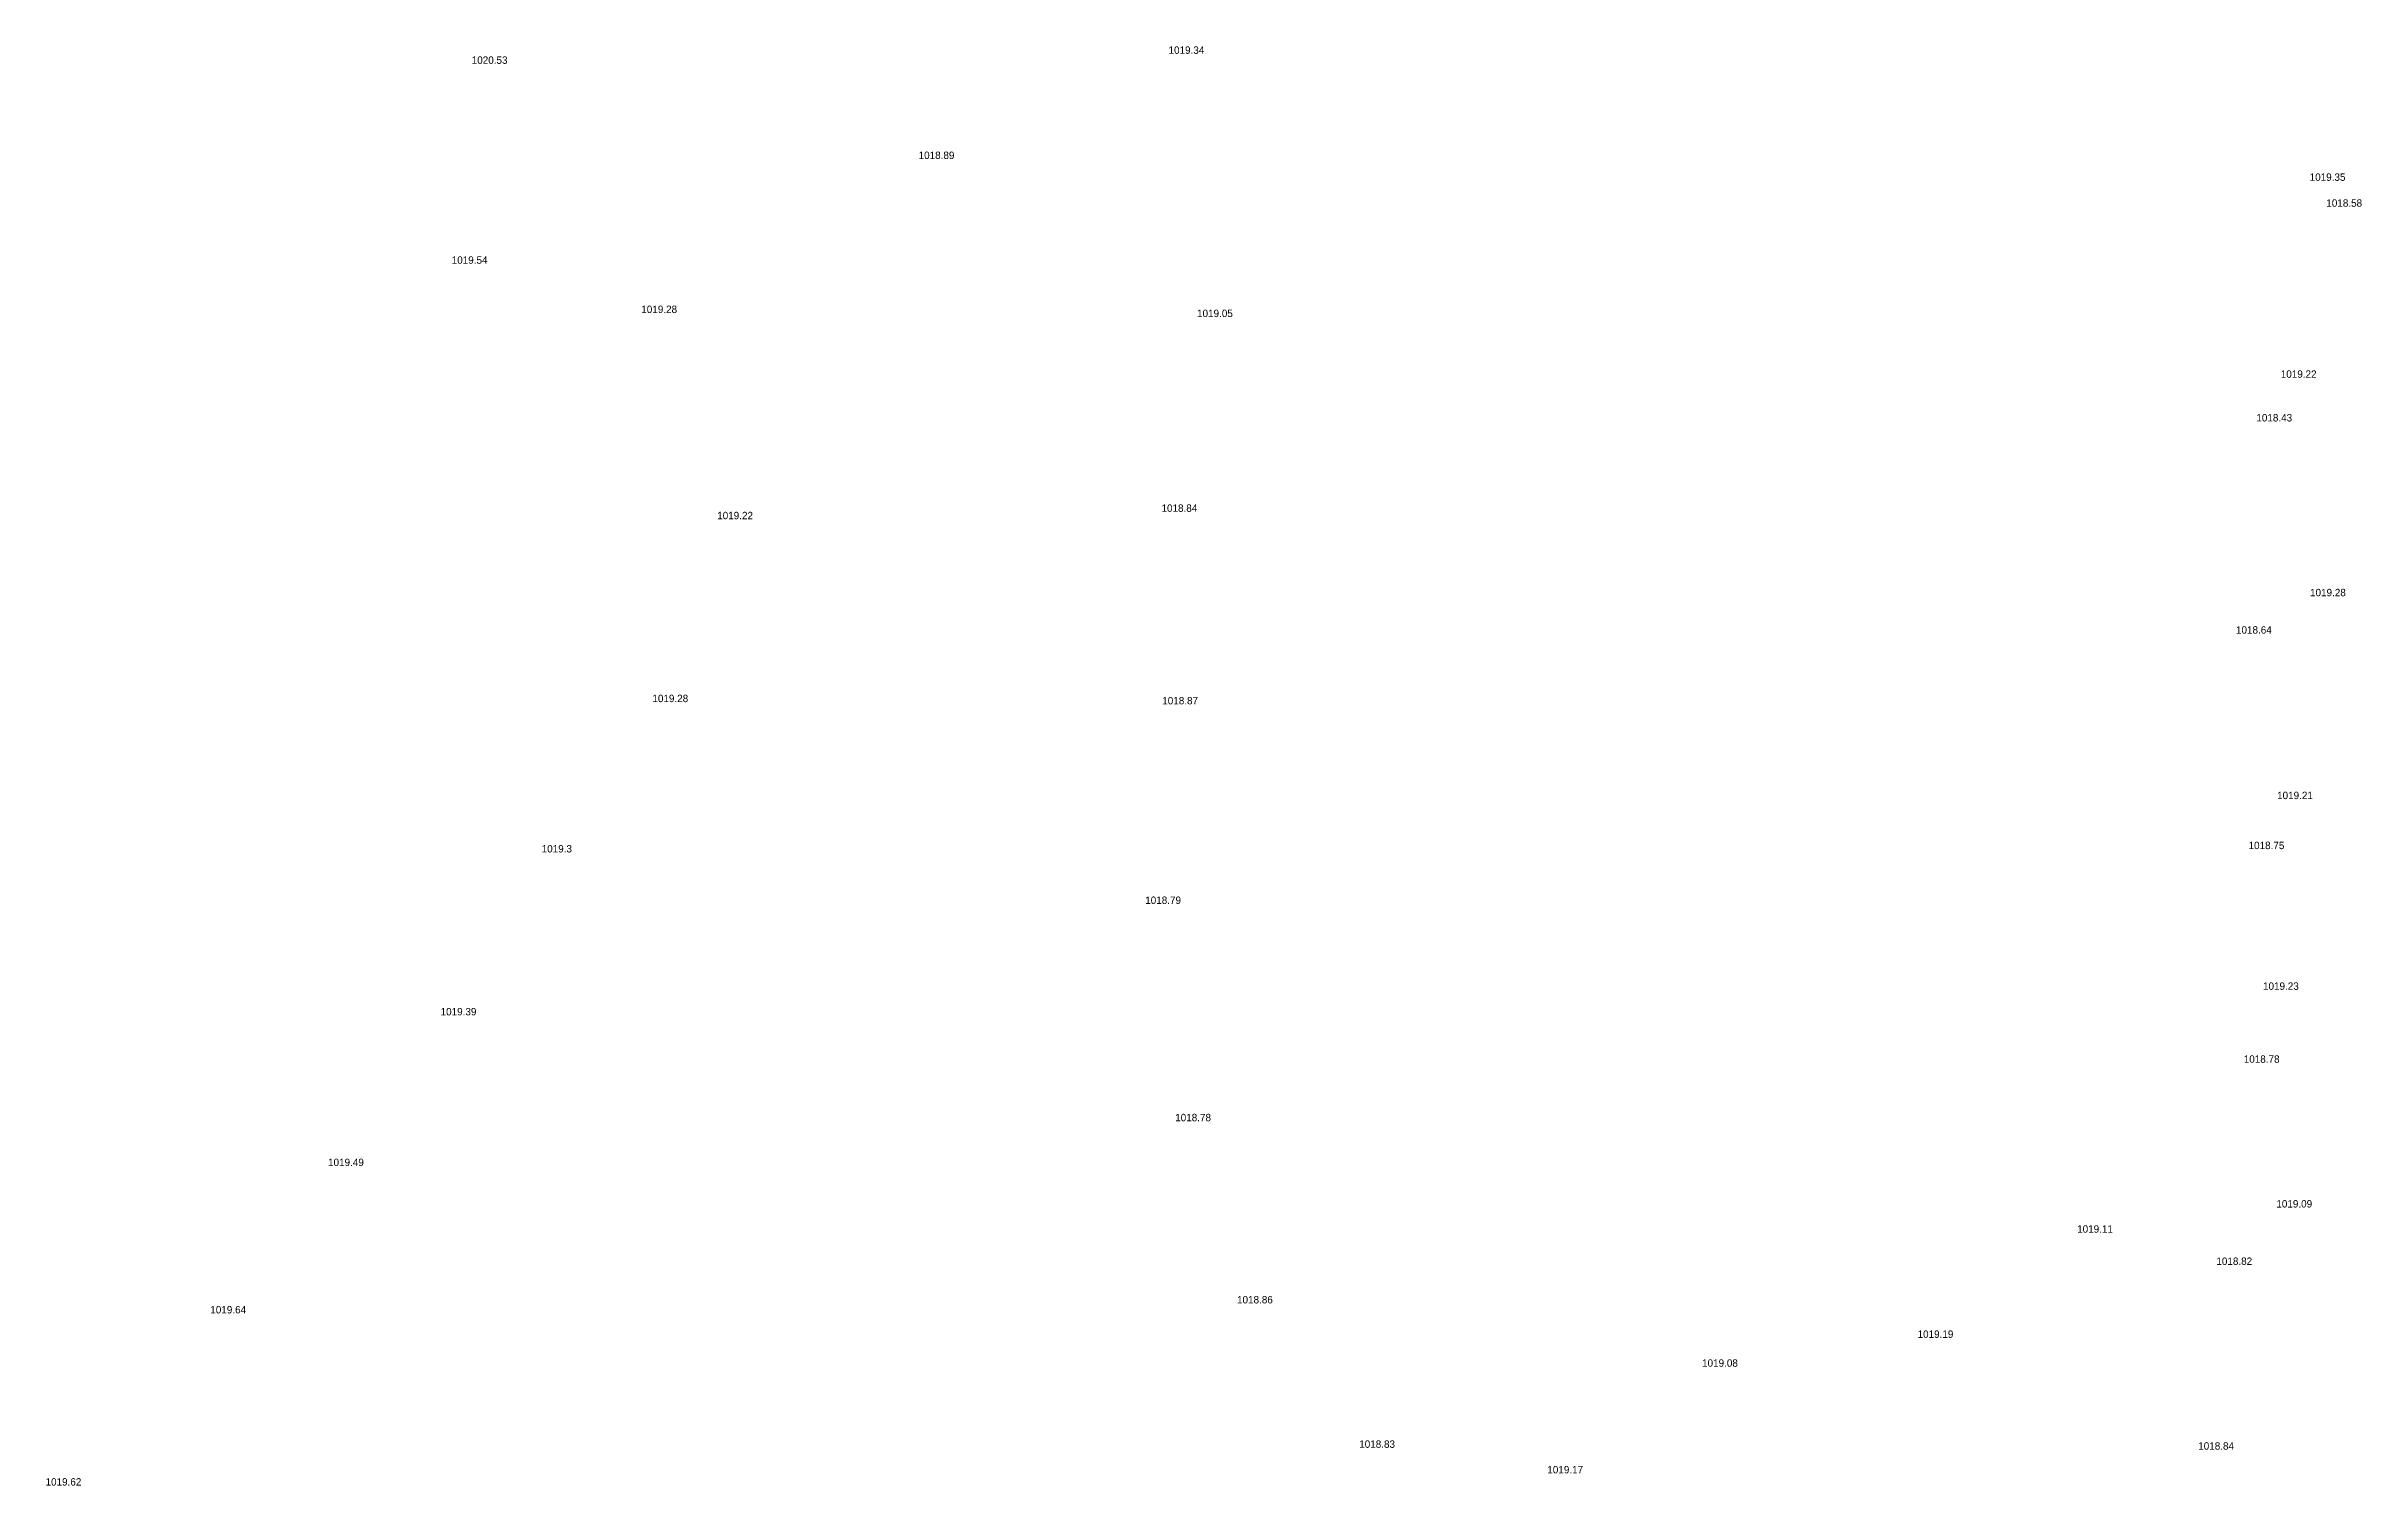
# Model space of a CAD drawing. Header units: inches. Extents: x 628884 to 629912, y 4519174 to 4520145.
# Drawn here: x 629079.2 to 629141.7, y 4519494.5 to 4519533.4 of the extents above; entities that cross this region are included whole.
import ezdxf

# ---------------------------------------------------------------- set-up
doc = ezdxf.new("R2010")
doc.units = ezdxf.units.IN
doc.header["$MEASUREMENT"] = 0

msp = doc.modelspace()

# ---------------------------------------------------------------- texts
for s, p in [('1019.34', (629109.52, 4519533.2, 1019.34)), ('1020.53', (629090.7, 4519532.93, 1020.53)), ('1018.89', (629102.77, 4519530.36, 1018.89)), ('1019.35', (629140.34, 4519529.77, 1019.35)), ('1018.58', (629140.79, 4519529.07, 1018.58)), ('1019.54', (629090.16, 4519527.53, 1019.54)), ('1019.28', (629095.28, 4519526.2, 1019.28)), ('1019.05', (629110.29, 4519526.09, 1019.05)), ('1019.22', (629139.56, 4519524.45, 1019.22)), ('1018.43', (629138.9, 4519523.27, 1018.43)), ('1019.22', (629097.33, 4519520.63, 1019.22)), ('1018.84', (629109.33, 4519520.83, 1018.84)), ('1019.28', (629140.35, 4519518.55, 1019.28)), ('1018.64', (629138.35, 4519517.54, 1018.64)), ('1019.28', (629095.58, 4519515.69, 1019.28)), ('1018.87', (629109.35, 4519515.63, 1018.87)), ('1019.21', (629139.46, 4519513.07, 1019.21)), ('1019.3', (629092.59, 4519511.63, 1019.3)), ('1018.75', (629138.69, 4519511.72, 1018.75)), ('1018.79', (629108.89, 4519510.24, 1018.79)), ('1019.23', (629139.08, 4519507.92, 1019.23)), ('1019.39', (629089.86, 4519507.23, 1019.39)), ('1018.78', (629138.56, 4519505.95, 1018.78)), ('1018.78', (629109.7, 4519504.37, 1018.78)), ('1019.49', (629086.82, 4519503.16, 1019.49)), ('1019.09', (629139.44, 4519502.04, 1019.09)), ('1019.11', (629134.06, 4519501.36, 1019.11)), ('1018.82', (629137.82, 4519500.49, 1018.82)), ('1018.86', (629111.37, 4519499.45, 1018.86)), ('1019.64', (629083.64, 4519499.18, 1019.64)), ('1019.19', (629129.75, 4519498.52, 1019.19)), ('1019.08', (629123.93, 4519497.74, 1019.08)), ('1018.83', (629114.67, 4519495.55, 1018.83)), ('1018.84', (629137.33, 4519495.5, 1018.84)), ('1019.17', (629119.75, 4519494.86, 1019.17)), ('1019.62', (629079.19, 4519494.53, 1019.62))]:
    msp.add_text(s, height=0.2).set_placement(p)

doc.saveas('drawing.dxf')
